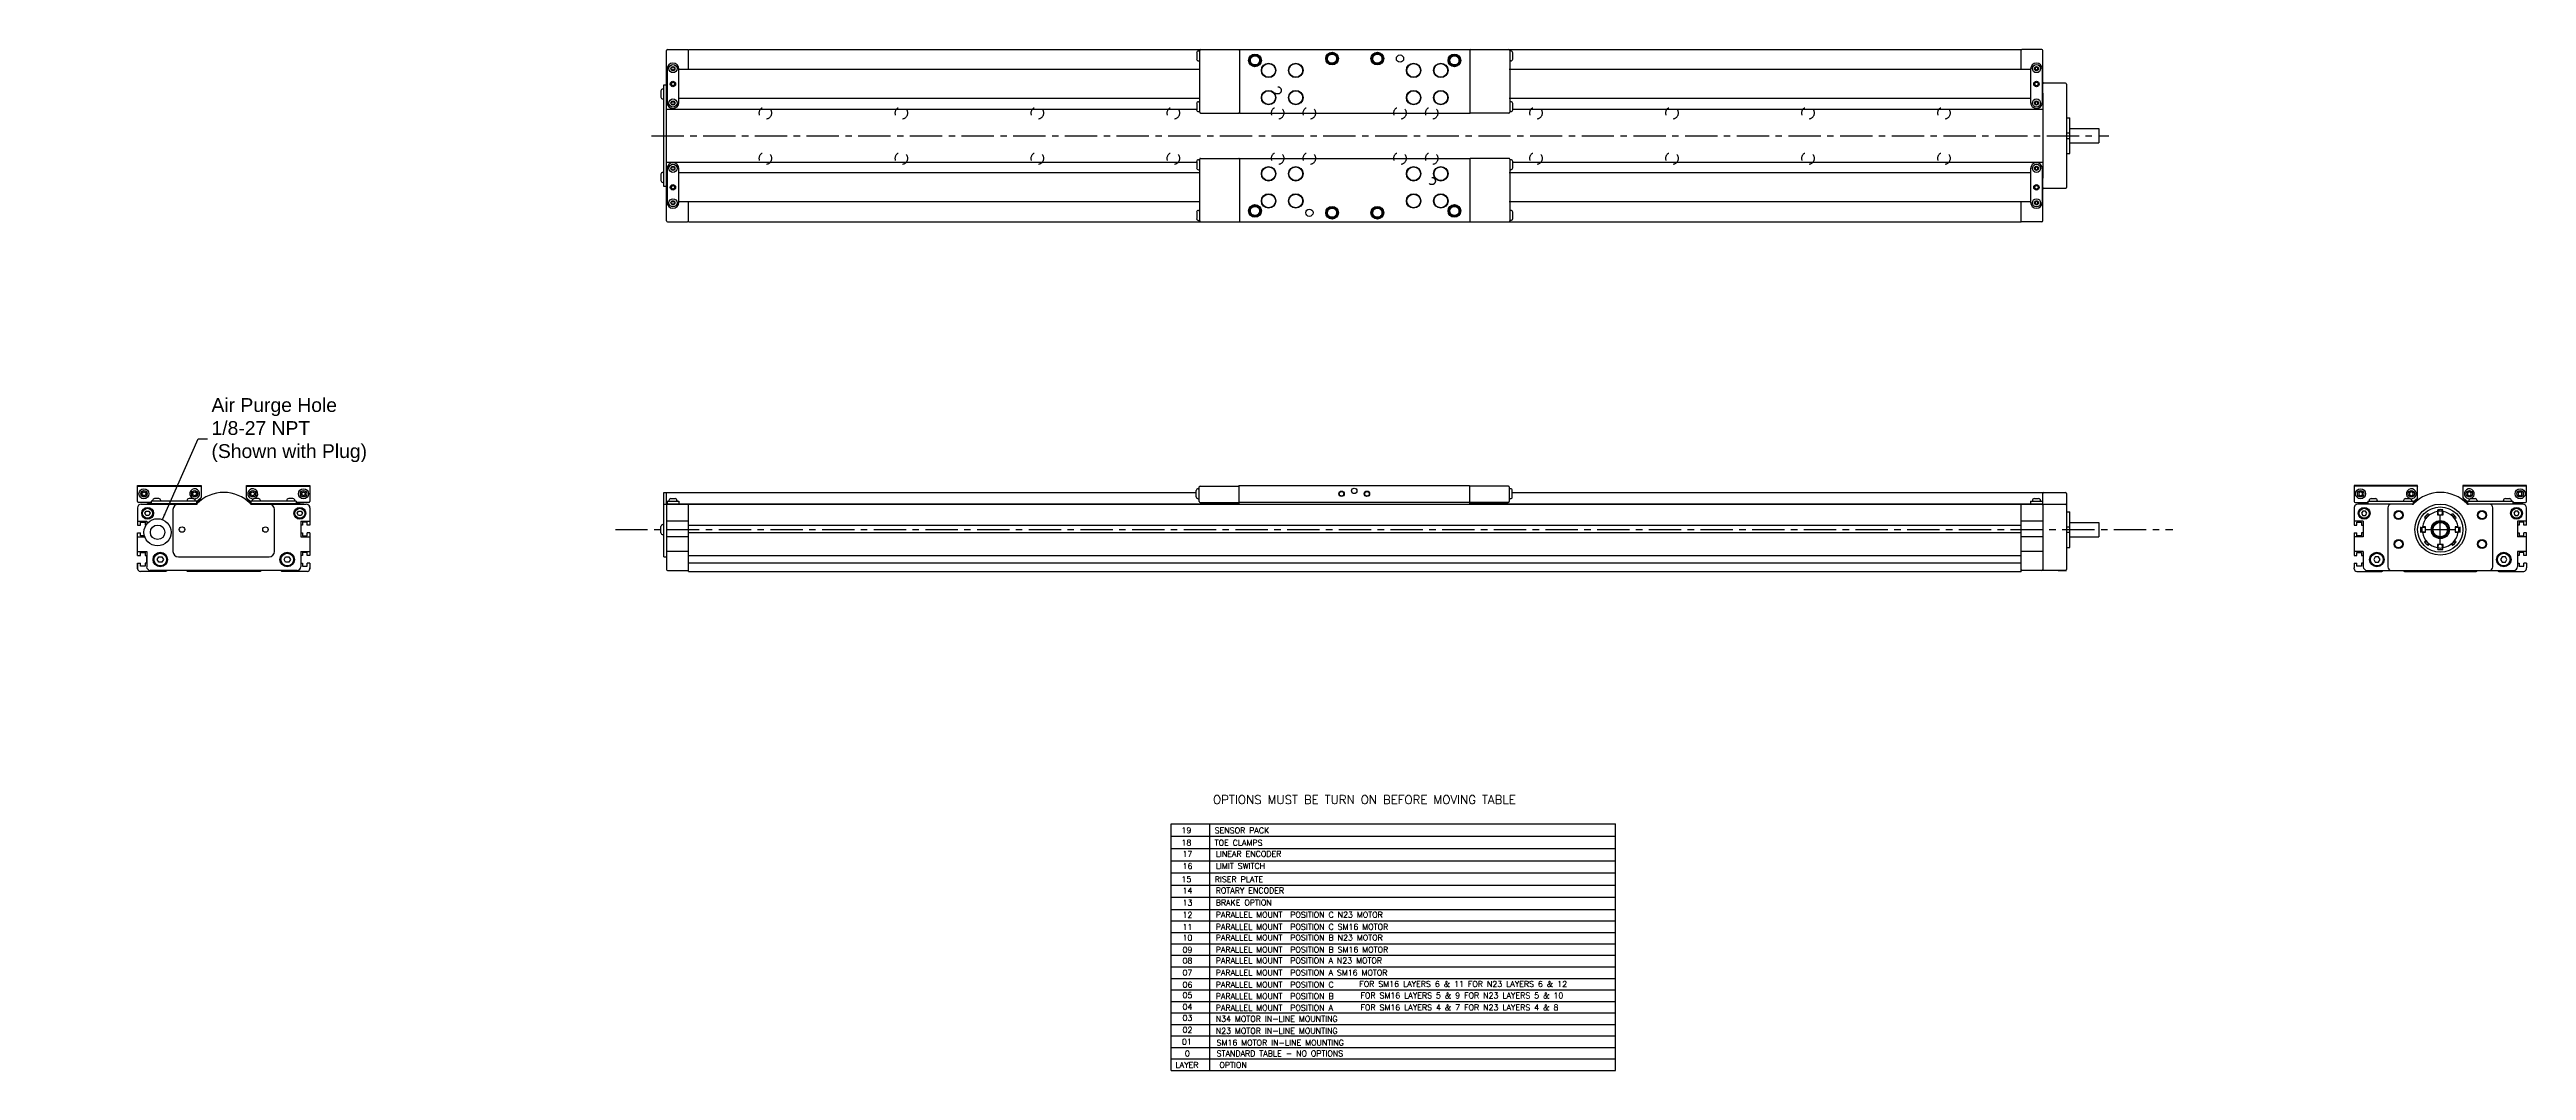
# Model space of a CAD drawing. Extents: x -6.4 to 47.3, y 2.1 to 24.3.
import ezdxf
from ezdxf.enums import TextEntityAlignment as Align

# ---------------------------------------------------------------- set-up
doc = ezdxf.new("R2010")
doc.units = 0
doc.header["$LTSCALE"] = 1.87
doc.header["$MEASUREMENT"] = 0
doc.linetypes.add('CENTER', pattern=[0.6, 0.375, -0.075, 0.075, -0.075])
doc.linetypes.add('HIDDEN', pattern=[0.2, 0.1, -0.1])
doc.layers.get('0').update_dxf_attribs({"linetype": 'CONTINUOUS'})
doc.styles.add('ROMANS', font='ROMANS')
doc.dimstyles.get("Standard").update_dxf_attribs({"dimtxt": 0.18, "dimasz": 0.18, "dimexe": 0.18, "dimexo": 0.0625, "dimgap": 0.09, "dimtad": 0, "dimtih": 1, "dimtoh": 1, "dimdec": 4, "dimzin": 0, "dimtxsty": 'STANDARD', "dimcen": 0.09, "dimazin": 3, "dimtfac": 1, "dimtdec": 4, "dimtofl": 0, "dimtmove": 0, "dimatfit": 3, "dimtolj": 1, "dimtzin": 0})

msp = doc.modelspace()

# ---------------------------------------------------------------- linework, layer by layer
for p, q in [((6.964, 20.538), (6.964, 24.238)), ((6.984, 24.258), (7.417, 24.258)), ((7.437, 23.825), (7.437, 24.258)), ((7.437, 24.258), (36.374, 24.258)), ((18.515, 24.229), (18.539, 24.229)), ((18.539, 22.9), (18.539, 24.238)), ((19.405, 24.258), (19.405, 22.88)), ((24.405, 24.258), (24.405, 22.88)), ((25.271, 24.238), (25.271, 22.9)), ((25.295, 24.229), (25.271, 24.229)), ((36.374, 23.825), (36.374, 24.258)), ((36.827, 24.258), (36.393, 24.258)), ((36.846, 23.316), (36.846, 24.238)), ((6.964, 23.705), (6.974, 23.71)), ((6.974, 23.835), (6.974, 23.107)), ((7.085, 23.874), (7.068, 23.845)), ((7.068, 23.845), (7.085, 23.815)), ((7.119, 23.874), (7.085, 23.874)), ((7.085, 23.815), (7.119, 23.815)), ((7.102, 23.963), (7.102, 23.963)), ((7.136, 23.845), (7.119, 23.874)), ((7.119, 23.815), (7.136, 23.845)), ((7.23, 23.107), (7.23, 23.835)), ((18.529, 23.825), (7.23, 23.825)), ((18.474, 24.189), (18.474, 24.051)), ((18.515, 24.012), (18.539, 24.012)), ((19.622, 24.022), (19.641, 24.022)), ((21.295, 24.061), (21.315, 24.061)), ((22.279, 24.061), (22.299, 24.061)), ((23.952, 24.022), (23.972, 24.022)), ((36.58, 23.825), (25.262, 23.825)), ((25.295, 24.012), (25.271, 24.012)), ((25.336, 24.051), (25.336, 24.189)), ((36.58, 23.835), (36.58, 23.107)), ((36.691, 23.874), (36.674, 23.845)), ((36.674, 23.845), (36.691, 23.815)), ((36.725, 23.874), (36.691, 23.874)), ((36.691, 23.815), (36.725, 23.815)), ((36.708, 23.963), (36.708, 23.963)), ((36.743, 23.845), (36.725, 23.874)), ((36.725, 23.815), (36.743, 23.845)), ((36.836, 23.107), (36.836, 23.835)), ((36.836, 23.71), (36.846, 23.705)), ((6.84, 23.363), (6.84, 23.225)), ((6.882, 23.402), (6.905, 23.402)), ((6.882, 23.185), (6.905, 23.185)), ((6.905, 21.286), (6.905, 23.49)), ((6.905, 23.49), (6.964, 23.49)), ((6.974, 23.311), (6.964, 23.316)), ((6.969, 23.313), (6.964, 23.313)), ((6.974, 23.195), (6.964, 23.195)), ((7.085, 23.126), (7.068, 23.097)), ((7.119, 23.126), (7.085, 23.126)), ((7.136, 23.097), (7.119, 23.126)), ((18.529, 23.195), (7.23, 23.195)), ((18.515, 23.126), (18.539, 23.126)), ((36.58, 23.195), (25.262, 23.195)), ((25.295, 23.126), (25.271, 23.126)), ((36.691, 23.126), (36.674, 23.097)), ((36.725, 23.126), (36.691, 23.126)), ((36.743, 23.097), (36.725, 23.126)), ((36.846, 23.316), (36.836, 23.311)), ((36.846, 23.195), (36.836, 23.195)), ((36.846, 23.313), (36.846, 21.463)), ((37.338, 23.53), (36.866, 23.53)), ((37.358, 23.51), (37.358, 21.266)), ((6.964, 22.961), (18.464, 22.961)), ((7.068, 23.097), (7.085, 23.067)), ((7.085, 23.067), (7.119, 23.067)), ((7.102, 22.979), (7.102, 22.979)), ((7.119, 23.067), (7.136, 23.097)), ((18.474, 23.087), (18.474, 22.949)), ((18.515, 22.91), (18.539, 22.91)), ((18.559, 22.88), (19.386, 22.88)), ((19.405, 22.88), (24.405, 22.88)), ((25.252, 22.88), (24.425, 22.88)), ((25.295, 22.91), (25.271, 22.91)), ((25.326, 22.961), (36.846, 22.961)), ((25.336, 22.949), (25.336, 23.087)), ((36.674, 23.097), (36.691, 23.067)), ((36.691, 23.067), (36.725, 23.067)), ((36.708, 22.979), (36.708, 22.979)), ((36.725, 23.067), (36.743, 23.097)), ((37.358, 22.777), (37.436, 22.777)), ((37.436, 21.999), (37.436, 22.777)), ((37.358, 22.447), (37.436, 22.447)), ((37.358, 22.329), (37.436, 22.329)), ((37.436, 22.546), (38.063, 22.546)), ((37.436, 22.231), (38.063, 22.231)), ((38.063, 22.546), (38.063, 22.231)), ((6.84, 21.551), (6.84, 21.414)), ((6.882, 21.591), (6.905, 21.591)), ((6.964, 21.815), (18.464, 21.815)), ((6.974, 21.581), (6.964, 21.581)), ((6.974, 21.67), (6.974, 20.941)), ((7.085, 21.709), (7.068, 21.679)), ((7.068, 21.679), (7.085, 21.65)), ((7.119, 21.709), (7.085, 21.709)), ((7.085, 21.65), (7.119, 21.65)), ((7.102, 21.798), (7.102, 21.798)), ((7.136, 21.679), (7.119, 21.709)), ((7.119, 21.65), (7.136, 21.679)), ((7.23, 20.941), (7.23, 21.67)), ((18.529, 21.581), (7.23, 21.581)), ((18.474, 21.827), (18.474, 21.689)), ((18.515, 21.866), (18.539, 21.866)), ((18.515, 21.65), (18.539, 21.65)), ((18.539, 20.538), (18.539, 21.876)), ((18.559, 21.896), (19.386, 21.896)), ((19.405, 21.896), (19.405, 20.518)), ((19.405, 21.896), (24.405, 21.896)), ((24.405, 21.896), (24.405, 20.518)), ((25.252, 21.896), (24.425, 21.896)), ((36.58, 21.581), (25.262, 21.581)), ((25.271, 21.876), (25.271, 20.538)), ((25.295, 21.866), (25.271, 21.866)), ((25.295, 21.65), (25.271, 21.65)), ((25.326, 21.815), (36.846, 21.815)), ((25.336, 21.689), (25.336, 21.827)), ((36.58, 21.67), (36.58, 20.941)), ((36.691, 21.709), (36.674, 21.679)), ((36.674, 21.679), (36.691, 21.65)), ((36.725, 21.709), (36.691, 21.709)), ((36.691, 21.65), (36.725, 21.65)), ((36.708, 21.798), (36.708, 21.798)), ((36.743, 21.679), (36.725, 21.709)), ((36.725, 21.65), (36.743, 21.679)), ((36.836, 20.941), (36.836, 21.67)), ((36.846, 21.581), (36.836, 21.581)), ((37.358, 21.999), (37.436, 21.999)), ((6.882, 21.374), (6.905, 21.374)), ((6.964, 21.286), (6.905, 21.286)), ((6.964, 21.461), (6.974, 21.466)), ((6.969, 21.463), (6.964, 21.463)), ((6.974, 21.066), (6.964, 21.071)), ((36.836, 21.466), (36.846, 21.461)), ((36.846, 21.071), (36.836, 21.066)), ((36.846, 20.538), (36.846, 21.461)), ((36.866, 21.246), (37.338, 21.246)), ((6.984, 20.518), (7.417, 20.518)), ((7.085, 20.961), (7.068, 20.931)), ((7.068, 20.931), (7.085, 20.902)), ((7.119, 20.961), (7.085, 20.961)), ((7.085, 20.902), (7.119, 20.902)), ((7.102, 20.813), (7.102, 20.813)), ((7.136, 20.931), (7.119, 20.961)), ((7.119, 20.902), (7.136, 20.931)), ((18.529, 20.951), (7.23, 20.951)), ((7.437, 20.518), (7.437, 20.951)), ((7.437, 20.518), (36.374, 20.518)), ((18.474, 20.725), (18.474, 20.587)), ((18.515, 20.764), (18.539, 20.764)), ((18.515, 20.548), (18.539, 20.548)), ((19.622, 20.754), (19.641, 20.754)), ((21.295, 20.715), (21.315, 20.715)), ((22.279, 20.715), (22.299, 20.715)), ((23.952, 20.754), (23.972, 20.754)), ((36.58, 20.951), (25.262, 20.951)), ((25.295, 20.764), (25.271, 20.764)), ((25.295, 20.548), (25.271, 20.548)), ((25.336, 20.587), (25.336, 20.725)), ((36.374, 20.518), (36.374, 20.951)), ((36.827, 20.518), (36.393, 20.518)), ((36.691, 20.961), (36.674, 20.931)), ((36.674, 20.931), (36.691, 20.902)), ((36.725, 20.961), (36.691, 20.961)), ((36.691, 20.902), (36.725, 20.902)), ((36.708, 20.813), (36.708, 20.813)), ((36.743, 20.931), (36.725, 20.961)), ((36.725, 20.902), (36.743, 20.931)), ((-4.521, 14.791), (-3.143, 14.791)), ((-4.521, 14.446), (-4.521, 14.791)), ((-4.502, 14.781), (-3.163, 14.781)), ((-4.423, 14.636), (-4.384, 14.659)), ((-4.423, 14.591), (-4.423, 14.636)), ((-4.384, 14.568), (-4.423, 14.591)), ((-4.384, 14.659), (-4.344, 14.636)), ((-4.344, 14.591), (-4.384, 14.568)), ((-4.344, 14.636), (-4.344, 14.591)), ((-3.321, 14.636), (-3.281, 14.659)), ((-3.321, 14.591), (-3.321, 14.636)), ((-3.281, 14.568), (-3.321, 14.591)), ((-3.281, 14.659), (-3.242, 14.636)), ((-3.242, 14.591), (-3.281, 14.568)), ((-3.242, 14.636), (-3.242, 14.591)), ((-3.143, 14.791), (-3.143, 14.534)), ((-2.159, 14.791), (-0.781, 14.791)), ((-2.159, 14.534), (-2.159, 14.791)), ((-2.139, 14.781), (-0.801, 14.781)), ((-2.061, 14.636), (-2.021, 14.659)), ((-2.061, 14.591), (-2.061, 14.636)), ((-2.021, 14.568), (-2.061, 14.591)), ((-2.021, 14.659), (-1.982, 14.636)), ((-1.982, 14.591), (-2.021, 14.568)), ((-1.982, 14.636), (-1.982, 14.591)), ((-0.958, 14.636), (-0.919, 14.659)), ((-0.958, 14.591), (-0.958, 14.636)), ((-0.919, 14.568), (-0.958, 14.591)), ((-0.919, 14.659), (-0.88, 14.636)), ((-0.88, 14.591), (-0.919, 14.568)), ((-0.88, 14.636), (-0.88, 14.591)), ((-0.781, 14.791), (-0.781, 14.446)), ((6.905, 13.245), (6.905, 14.643)), ((6.905, 14.643), (18.464, 14.643)), ((6.964, 14.375), (6.964, 14.643)), ((18.464, 14.544), (18.464, 14.682)), ((18.506, 14.722), (18.529, 14.722)), ((18.529, 14.446), (18.529, 14.761)), ((18.549, 14.781), (19.376, 14.781)), ((19.395, 14.387), (19.395, 14.791)), ((19.395, 14.791), (24.395, 14.791)), ((24.395, 14.791), (24.395, 14.387)), ((25.242, 14.781), (24.415, 14.781)), ((25.262, 14.761), (25.262, 14.446)), ((25.285, 14.722), (25.262, 14.722)), ((25.326, 14.544), (25.326, 14.682)), ((25.326, 14.643), (36.846, 14.643)), ((36.846, 14.387), (36.846, 14.643)), ((36.866, 14.643), (37.338, 14.643)), ((37.358, 14.623), (37.358, 12.97)), ((43.607, 14.791), (43.607, 14.446)), ((44.985, 14.791), (43.607, 14.791)), ((44.966, 14.781), (43.627, 14.781)), ((43.745, 14.659), (43.706, 14.636)), ((43.706, 14.636), (43.706, 14.591)), ((43.706, 14.591), (43.745, 14.568)), ((43.784, 14.636), (43.745, 14.659)), ((43.745, 14.568), (43.784, 14.591)), ((43.784, 14.591), (43.784, 14.636)), ((44.847, 14.659), (44.808, 14.636)), ((44.808, 14.636), (44.808, 14.591)), ((44.808, 14.591), (44.847, 14.568)), ((44.887, 14.636), (44.847, 14.659)), ((44.847, 14.568), (44.887, 14.591)), ((44.887, 14.591), (44.887, 14.636)), ((44.985, 14.534), (44.985, 14.791)), ((45.969, 14.791), (45.969, 14.534)), ((47.347, 14.791), (45.969, 14.791)), ((47.328, 14.781), (45.989, 14.781)), ((46.107, 14.659), (46.068, 14.636)), ((46.068, 14.636), (46.068, 14.591)), ((46.068, 14.591), (46.107, 14.568)), ((46.147, 14.636), (46.107, 14.659)), ((46.107, 14.568), (46.147, 14.591)), ((46.147, 14.591), (46.147, 14.636)), ((47.21, 14.659), (47.17, 14.636)), ((47.17, 14.636), (47.17, 14.591)), ((47.17, 14.591), (47.21, 14.568)), ((47.249, 14.636), (47.21, 14.659)), ((47.21, 14.568), (47.249, 14.591)), ((47.249, 14.591), (47.249, 14.636)), ((47.347, 14.446), (47.347, 14.791)), ((-4.521, 14.308), (-4.521, 13.933)), ((-4.521, 14.021), (-4.324, 14.021)), ((-4.226, 14.426), (-4.502, 14.426)), ((-4.443, 14.387), (-3.258, 14.387)), ((-4.362, 14.19), (-4.333, 14.239)), ((-4.333, 14.141), (-4.362, 14.19)), ((-4.333, 14.239), (-4.276, 14.239)), ((-4.276, 14.141), (-4.333, 14.141)), ((-4.324, 14.426), (-4.324, 14.417)), ((-4.31, 14.417), (-4.324, 14.417)), ((-4.324, 14.021), (-4.324, 13.954)), ((-4.31, 14.426), (-4.31, 14.412)), ((-4.226, 14.412), (-4.31, 14.412)), ((-4.276, 14.239), (-4.248, 14.19)), ((-4.248, 14.19), (-4.276, 14.141)), ((-3.242, 14.451), (-4.226, 14.451)), ((-4.226, 14.451), (-4.226, 14.392)), ((-3.243, 14.392), (-4.226, 14.392)), ((-4.197, 14.467), (-4.197, 14.451)), ((-4.157, 14.392), (-4.157, 14.387)), ((-4.063, 14.51), (-4.153, 14.51)), ((-4.059, 14.392), (-4.059, 14.387)), ((-4.019, 14.467), (-4.019, 14.451)), ((-3.968, 14.387), (-3.968, 14.392)), ((-3.579, 14.387), (-3.579, 14.392)), ((-3.458, 14.387), (-3.458, 14.392)), ((-3.448, 14.467), (-3.448, 14.451)), ((-3.409, 14.392), (-3.409, 14.387)), ((-3.315, 14.51), (-3.405, 14.51)), ((-3.311, 14.392), (-3.311, 14.387)), ((-3.271, 14.467), (-3.271, 14.451)), ((-3.15, 14.519), (-3.242, 14.442)), ((-3.242, 14.451), (-3.242, 14.393)), ((-3.237, 14.412), (-3.242, 14.412)), ((-3.24, 14.444), (-3.24, 14.412)), ((-3.238, 14.436), (-3.157, 14.503)), ((-3.237, 14.412), (-3.237, 14.436)), ((-2.061, 14.442), (-2.152, 14.519)), ((-2.145, 14.503), (-2.066, 14.437)), ((-2.066, 14.446), (-2.066, 14.412)), ((-2.066, 14.412), (-2.061, 14.412)), ((-1.076, 14.451), (-2.061, 14.451)), ((-2.061, 14.451), (-2.061, 14.393)), ((-1.076, 14.392), (-2.059, 14.392)), ((-2.045, 14.387), (-0.86, 14.387)), ((-2.031, 14.467), (-2.031, 14.451)), ((-1.992, 14.392), (-1.992, 14.387)), ((-1.897, 14.51), (-1.988, 14.51)), ((-1.893, 14.392), (-1.893, 14.387)), ((-1.854, 14.467), (-1.854, 14.451)), ((-1.844, 14.387), (-1.844, 14.392)), ((-1.724, 14.387), (-1.724, 14.392)), ((-1.335, 14.387), (-1.335, 14.392)), ((-1.283, 14.467), (-1.283, 14.451)), ((-1.244, 14.392), (-1.244, 14.387)), ((-1.149, 14.51), (-1.24, 14.51)), ((-1.145, 14.392), (-1.145, 14.387)), ((-1.106, 14.467), (-1.106, 14.451)), ((-1.076, 14.451), (-1.076, 14.392)), ((-0.801, 14.426), (-1.076, 14.426)), ((-0.993, 14.412), (-1.076, 14.412)), ((-1.055, 14.19), (-1.026, 14.239)), ((-1.026, 14.141), (-1.055, 14.19)), ((-1.026, 14.239), (-0.969, 14.239)), ((-0.969, 14.141), (-1.026, 14.141)), ((-0.996, 14.426), (-0.996, 14.412)), ((-0.993, 14.412), (-0.993, 14.418)), ((-0.978, 14.419), (-0.978, 14.417)), ((-0.978, 14.021), (-0.978, 13.678)), ((-0.978, 14.021), (-0.781, 14.021)), ((-0.969, 14.239), (-0.941, 14.19)), ((-0.941, 14.19), (-0.969, 14.141)), ((-0.885, 14.423), (-0.894, 14.422)), ((-0.781, 14.308), (-0.781, 13.933)), ((6.905, 14.387), (37.338, 14.387)), ((6.964, 14.392), (18.897, 14.392)), ((6.964, 14.367), (6.964, 12.97)), ((7.437, 14.021), (6.964, 14.021)), ((6.974, 14.451), (6.974, 14.392)), ((6.974, 14.451), (7.23, 14.451)), ((7.013, 14.467), (7.013, 14.451)), ((7.053, 14.392), (7.053, 14.387)), ((7.057, 14.51), (7.147, 14.51)), ((7.151, 14.392), (7.151, 14.387)), ((7.191, 14.467), (7.191, 14.451)), ((7.2, 14.387), (7.2, 14.392)), ((7.23, 14.451), (7.23, 14.392)), ((7.437, 12.928), (7.437, 14.387)), ((18.506, 14.505), (18.529, 14.505)), ((18.549, 14.426), (19.376, 14.426)), ((18.573, 14.426), (18.573, 14.412)), ((18.573, 14.412), (19.383, 14.412)), ((19.007, 14.412), (19.004, 14.411)), ((19.022, 14.412), (19.006, 14.406)), ((24.395, 14.426), (19.395, 14.426)), ((24.408, 14.412), (25.218, 14.412)), ((25.242, 14.426), (24.415, 14.426)), ((24.778, 14.406), (24.762, 14.412)), ((24.78, 14.411), (24.777, 14.412)), ((24.887, 14.392), (36.846, 14.392)), ((25.218, 14.426), (25.218, 14.412)), ((25.285, 14.505), (25.262, 14.505)), ((36.374, 12.928), (36.374, 14.387)), ((36.846, 14.021), (36.374, 14.021)), ((36.58, 14.451), (36.836, 14.451)), ((36.58, 14.451), (36.58, 14.392)), ((36.61, 14.387), (36.61, 14.392)), ((36.62, 14.467), (36.62, 14.451)), ((36.659, 14.392), (36.659, 14.387)), ((36.663, 14.51), (36.754, 14.51)), ((36.758, 14.392), (36.758, 14.387)), ((36.797, 14.467), (36.797, 14.451)), ((36.836, 14.451), (36.836, 14.392)), ((36.846, 14.367), (36.846, 12.97)), ((37.358, 14.225), (37.436, 14.225)), ((37.436, 13.447), (37.436, 14.225)), ((37.436, 13.993), (38.063, 13.993)), ((38.063, 13.993), (38.063, 13.678)), ((43.607, 14.308), (43.607, 13.933)), ((43.804, 14.021), (43.607, 14.021)), ((43.627, 14.426), (43.903, 14.426)), ((44.871, 14.387), (43.686, 14.387)), ((43.711, 14.423), (43.72, 14.422)), ((43.795, 14.239), (43.767, 14.19)), ((43.767, 14.19), (43.795, 14.141)), ((43.852, 14.239), (43.795, 14.239)), ((43.795, 14.141), (43.852, 14.141)), ((43.804, 14.419), (43.804, 14.417)), ((43.804, 14.021), (43.804, 13.678)), ((43.819, 14.412), (43.819, 14.418)), ((43.819, 14.412), (43.903, 14.412)), ((43.822, 14.426), (43.822, 14.412)), ((43.881, 14.19), (43.852, 14.239)), ((43.852, 14.141), (43.881, 14.19)), ((43.903, 14.451), (43.903, 14.392)), ((43.903, 14.451), (44.887, 14.451)), ((43.903, 14.392), (44.885, 14.392)), ((43.932, 14.467), (43.932, 14.451)), ((43.971, 14.392), (43.971, 14.387)), ((43.975, 14.51), (44.066, 14.51)), ((44.07, 14.392), (44.07, 14.387)), ((44.109, 14.467), (44.109, 14.451)), ((44.161, 14.387), (44.161, 14.392)), ((44.336, 14.308), (44.336, 13.029)), ((44.55, 14.387), (44.55, 14.392)), ((44.67, 14.387), (44.67, 14.392)), ((44.68, 14.467), (44.68, 14.451)), ((44.719, 14.392), (44.719, 14.387)), ((44.723, 14.51), (44.814, 14.51)), ((44.818, 14.392), (44.818, 14.387)), ((44.857, 14.467), (44.857, 14.451)), ((44.887, 14.442), (44.978, 14.519)), ((44.887, 14.451), (44.887, 14.393)), ((44.892, 14.412), (44.887, 14.412)), ((44.971, 14.503), (44.892, 14.437)), ((44.892, 14.446), (44.892, 14.412)), ((45.134, 14.099), (45.165, 14.075)), ((45.214, 14.179), (45.238, 14.148)), ((45.417, 14.023), (45.417, 14.003)), ((45.417, 14.003), (45.537, 14.003)), ((45.418, 14.225), (45.418, 14.159)), ((45.418, 14.159), (45.536, 14.159)), ((45.435, 14.159), (45.421, 14.265)), ((45.52, 14.159), (45.534, 14.265)), ((45.536, 14.159), (45.536, 14.225)), ((45.537, 14.023), (45.537, 14.003)), ((45.717, 14.148), (45.741, 14.179)), ((45.79, 14.075), (45.821, 14.099)), ((45.976, 14.519), (46.068, 14.442)), ((46.064, 14.436), (45.984, 14.503)), ((46.063, 14.412), (46.063, 14.436)), ((46.063, 14.412), (46.068, 14.412)), ((46.066, 14.444), (46.066, 14.412)), ((46.068, 14.451), (46.068, 14.393)), ((46.068, 14.451), (47.052, 14.451)), ((46.07, 14.392), (47.052, 14.392)), ((47.269, 14.387), (46.084, 14.387)), ((46.097, 14.467), (46.097, 14.451)), ((46.137, 14.392), (46.137, 14.387)), ((46.141, 14.51), (46.231, 14.51)), ((46.235, 14.392), (46.235, 14.387)), ((46.275, 14.467), (46.275, 14.451)), ((46.284, 14.387), (46.284, 14.392)), ((46.405, 14.387), (46.405, 14.392)), ((46.619, 13.029), (46.619, 14.308)), ((46.794, 14.387), (46.794, 14.392)), ((46.845, 14.467), (46.845, 14.451)), ((46.885, 14.392), (46.885, 14.387)), ((46.889, 14.51), (46.979, 14.51)), ((46.983, 14.392), (46.983, 14.387)), ((47.023, 14.467), (47.023, 14.451)), ((47.052, 14.451), (47.052, 14.392)), ((47.052, 14.426), (47.328, 14.426)), ((47.052, 14.412), (47.136, 14.412)), ((47.102, 14.239), (47.074, 14.19)), ((47.074, 14.19), (47.102, 14.141)), ((47.159, 14.239), (47.102, 14.239)), ((47.102, 14.141), (47.159, 14.141)), ((47.136, 14.426), (47.136, 14.412)), ((47.136, 14.417), (47.151, 14.417)), ((47.15, 14.021), (47.15, 13.678)), ((47.347, 14.021), (47.15, 14.021)), ((47.151, 14.426), (47.151, 14.417)), ((47.188, 14.19), (47.159, 14.239)), ((47.159, 14.141), (47.188, 14.19)), ((47.347, 13.933), (47.347, 14.308)), ((-4.521, 13.27), (-4.521, 13.768)), ((-4.521, 13.678), (-4.367, 13.678)), ((-0.978, 13.678), (-0.781, 13.678)), ((-0.781, 13.768), (-0.781, 13.27)), ((6.84, 13.767), (6.84, 13.905)), ((6.882, 13.944), (6.905, 13.944)), ((6.882, 13.728), (6.905, 13.728)), ((7.437, 13.678), (6.964, 13.678)), ((7.437, 13.932), (36.374, 13.932)), ((36.374, 13.767), (7.437, 13.767)), ((36.846, 13.678), (36.374, 13.678)), ((37.358, 13.895), (37.436, 13.895)), ((37.358, 13.777), (37.436, 13.777)), ((37.358, 13.447), (37.436, 13.447)), ((37.436, 13.678), (38.063, 13.678)), ((43.607, 13.768), (43.607, 13.27)), ((43.804, 13.678), (43.607, 13.678)), ((45.048, 13.892), (45.154, 13.878)), ((45.048, 13.779), (45.154, 13.793)), ((45.154, 13.895), (45.088, 13.895)), ((45.088, 13.777), (45.154, 13.777)), ((45.134, 13.572), (45.165, 13.596)), ((45.154, 13.777), (45.154, 13.895)), ((45.214, 13.492), (45.238, 13.524)), ((45.536, 13.513), (45.418, 13.513)), ((45.418, 13.513), (45.418, 13.447)), ((45.421, 13.406), (45.435, 13.513)), ((45.534, 13.406), (45.52, 13.513)), ((45.536, 13.447), (45.536, 13.513)), ((45.717, 13.524), (45.741, 13.492)), ((45.79, 13.596), (45.821, 13.572)), ((45.867, 13.895), (45.8, 13.895)), ((45.8, 13.895), (45.8, 13.777)), ((45.8, 13.878), (45.907, 13.892)), ((45.8, 13.793), (45.907, 13.779)), ((45.8, 13.777), (45.867, 13.777)), ((47.347, 13.678), (47.15, 13.678)), ((47.347, 13.27), (47.347, 13.768)), ((-4.521, 13.359), (-4.324, 13.359)), ((-4.521, 12.987), (-4.521, 13.105)), ((-4.521, 13.105), (-4.521, 12.987)), ((-4.521, 12.987), (-4.521, 13.002)), ((-4.521, 12.987), (-4.521, 13.002)), ((-3.919, 12.928), (-4.462, 12.928)), ((-4.324, 13.359), (-4.324, 13.029)), ((-1.057, 12.95), (-4.246, 12.95)), ((-4.097, 13.186), (-4.063, 13.245)), ((-4.063, 13.127), (-4.097, 13.186)), ((-4.063, 13.245), (-3.995, 13.245)), ((-3.995, 13.127), (-4.063, 13.127)), ((-3.995, 13.245), (-3.961, 13.186)), ((-3.961, 13.186), (-3.995, 13.127)), ((-3.905, 12.934), (-3.889, 12.95)), ((-3.46, 12.95), (-3.444, 12.934)), ((-1.872, 12.928), (-3.43, 12.928)), ((-1.858, 12.934), (-1.842, 12.95)), ((-1.413, 12.95), (-1.397, 12.934)), ((-0.84, 12.928), (-1.383, 12.928)), ((-1.341, 13.186), (-1.307, 13.245)), ((-1.307, 13.127), (-1.341, 13.186)), ((-1.307, 13.245), (-1.239, 13.245)), ((-1.239, 13.127), (-1.307, 13.127)), ((-1.239, 13.245), (-1.205, 13.186)), ((-1.205, 13.186), (-1.239, 13.127)), ((-0.978, 13.359), (-0.781, 13.359)), ((-0.978, 13.359), (-0.978, 13.029)), ((-0.781, 13.105), (-0.781, 12.987)), ((-0.781, 12.987), (-0.781, 13.002)), ((6.905, 13.245), (6.964, 13.245)), ((7.437, 13.359), (6.964, 13.359)), ((6.984, 12.95), (7.417, 12.95)), ((7.437, 13.271), (36.374, 13.271)), ((36.374, 13.105), (7.437, 13.105)), ((7.437, 12.928), (36.374, 12.928)), ((36.846, 13.359), (36.374, 13.359)), ((37.338, 12.95), (36.393, 12.95)), ((37.181, 12.95), (37.358, 12.95)), ((43.804, 13.359), (43.607, 13.359)), ((43.607, 13.105), (43.607, 13.002)), ((43.607, 12.987), (43.607, 13.002)), ((43.666, 12.928), (44.209, 12.928)), ((43.804, 13.359), (43.804, 13.029)), ((43.883, 12.95), (47.072, 12.95)), ((44.065, 13.245), (44.031, 13.186)), ((44.031, 13.186), (44.065, 13.127)), ((44.133, 13.245), (44.065, 13.245)), ((44.065, 13.127), (44.133, 13.127)), ((44.168, 13.186), (44.133, 13.245)), ((44.133, 13.127), (44.168, 13.186)), ((44.239, 12.95), (44.223, 12.934)), ((44.684, 12.934), (44.668, 12.95)), ((44.698, 12.928), (46.257, 12.928)), ((46.286, 12.95), (46.271, 12.934)), ((46.731, 12.934), (46.716, 12.95)), ((46.745, 12.928), (47.288, 12.928)), ((46.821, 13.245), (46.787, 13.186)), ((46.787, 13.186), (46.821, 13.127)), ((46.889, 13.245), (46.821, 13.245)), ((46.821, 13.127), (46.889, 13.127)), ((46.923, 13.186), (46.889, 13.245)), ((46.889, 13.127), (46.923, 13.186)), ((47.15, 13.359), (47.15, 13.029)), ((47.347, 13.359), (47.15, 13.359)), ((47.347, 13.105), (47.347, 13.002)), ((47.347, 12.987), (47.347, 13.002)), ((17.917, 2.093), (17.917, 7.446)), ((17.917, 7.446), (27.57, 7.446)), ((17.917, 7.178), (27.57, 7.178)), ((18.758, 2.093), (18.758, 7.446)), ((27.57, 2.093), (27.57, 7.446)), ((17.917, 6.91), (27.57, 6.91)), ((17.917, 6.647), (27.57, 6.647)), ((17.917, 6.384), (27.57, 6.384)), ((17.917, 6.116), (27.57, 6.116)), ((17.917, 5.853), (27.57, 5.853)), ((17.917, 5.589), (27.57, 5.589)), ((17.917, 5.339), (27.57, 5.339)), ((17.917, 5.089), (27.57, 5.089)), ((17.917, 4.843), (27.57, 4.843)), ((17.917, 4.593), (27.57, 4.593)), ((17.917, 4.343), (27.57, 4.343)), ((17.917, 4.093), (27.57, 4.093)), ((17.917, 3.843), (27.57, 3.843)), ((17.917, 3.593), (27.57, 3.593)), ((17.917, 3.343), (27.57, 3.343)), ((17.917, 3.093), (27.57, 3.093)), ((17.917, 2.843), (27.57, 2.843)), ((17.917, 2.593), (27.57, 2.593)), ((17.917, 2.343), (27.57, 2.343)), ((17.917, 2.093), (27.57, 2.093))]:
    msp.add_line(p, q)
at = {"color": 2, "linetype": 'CENTER'}
for p, q in [((6.638, 22.388), (38.279, 22.388)), ((45.477, 13.53), (45.477, 14.142)), ((5.852, 13.836), (39.666, 13.836)), ((45.171, 13.836), (45.783, 13.836))]:
    msp.add_line(p, q, dxfattribs=at)
at = {"color": 7, "linetype": 'CONTINUOUS'}
for p, q in [((-4.462, 13.933), (-4.462, 13.998)), ((-4.462, 13.998), (-4.36, 13.998)), ((-4.36, 13.998), (-4.36, 13.933)), ((-3.754, 14.269), (-3.754, 13.363)), ((-1.549, 13.363), (-1.549, 14.269)), ((-0.84, 13.998), (-0.943, 13.998)), ((-0.943, 13.998), (-0.943, 13.933)), ((-0.84, 13.933), (-0.84, 13.998)), ((43.666, 13.998), (43.769, 13.998)), ((43.666, 13.933), (43.666, 13.998)), ((43.769, 13.998), (43.769, 13.933)), ((47.186, 13.998), (47.186, 13.933)), ((47.288, 13.998), (47.186, 13.998)), ((47.288, 13.933), (47.288, 13.998)), ((-4.521, 13.933), (-4.462, 13.933)), ((-4.521, 13.768), (-4.462, 13.768)), ((-4.462, 13.703), (-4.462, 13.768)), ((-4.374, 13.703), (-4.462, 13.703)), ((-4.36, 13.933), (-4.339, 13.933)), ((-0.943, 13.933), (-0.974, 13.933)), ((-0.974, 13.933), (-0.974, 13.768)), ((-0.974, 13.768), (-0.943, 13.768)), ((-0.943, 13.768), (-0.943, 13.703)), ((-0.943, 13.703), (-0.84, 13.703)), ((-0.781, 13.933), (-0.84, 13.933)), ((-0.84, 13.703), (-0.84, 13.768)), ((-0.781, 13.768), (-0.84, 13.768)), ((43.607, 13.933), (43.666, 13.933)), ((43.607, 13.768), (43.666, 13.768)), ((43.666, 13.703), (43.666, 13.768)), ((43.769, 13.703), (43.666, 13.703)), ((43.769, 13.933), (43.8, 13.933)), ((43.769, 13.768), (43.769, 13.703)), ((43.8, 13.768), (43.769, 13.768)), ((43.8, 13.933), (43.8, 13.768)), ((47.186, 13.933), (47.154, 13.933)), ((47.154, 13.933), (47.154, 13.768)), ((47.154, 13.768), (47.186, 13.768)), ((47.186, 13.768), (47.186, 13.703)), ((47.186, 13.703), (47.288, 13.703)), ((47.347, 13.933), (47.288, 13.933)), ((47.347, 13.768), (47.288, 13.768)), ((47.288, 13.703), (47.288, 13.768)), ((-4.521, 13.27), (-4.462, 13.27)), ((-4.521, 13.105), (-4.462, 13.105)), ((-4.462, 13.27), (-4.462, 13.335)), ((-4.462, 13.335), (-4.36, 13.335)), ((-4.462, 13.04), (-4.462, 13.105)), ((-4.36, 13.04), (-4.462, 13.04)), ((-4.36, 13.335), (-4.36, 13.27)), ((-4.36, 13.27), (-4.328, 13.27)), ((-4.328, 13.105), (-4.36, 13.105)), ((-4.36, 13.105), (-4.36, 13.04)), ((-4.328, 13.27), (-4.328, 13.105)), ((-3.635, 13.245), (-1.667, 13.245)), ((-0.974, 13.27), (-0.974, 13.105)), ((-0.943, 13.27), (-0.974, 13.27)), ((-0.974, 13.105), (-0.943, 13.105)), ((-0.84, 13.335), (-0.943, 13.335)), ((-0.943, 13.335), (-0.943, 13.27)), ((-0.943, 13.105), (-0.943, 13.04)), ((-0.943, 13.04), (-0.84, 13.04)), ((-0.84, 13.27), (-0.84, 13.335)), ((-0.781, 13.27), (-0.84, 13.27)), ((-0.84, 13.04), (-0.84, 13.105)), ((-0.781, 13.105), (-0.84, 13.105)), ((43.607, 13.27), (43.666, 13.27)), ((43.607, 13.105), (43.666, 13.105)), ((43.666, 13.335), (43.769, 13.335)), ((43.666, 13.27), (43.666, 13.335)), ((43.666, 13.04), (43.666, 13.105)), ((43.769, 13.04), (43.666, 13.04)), ((43.769, 13.335), (43.769, 13.27)), ((43.769, 13.27), (43.8, 13.27)), ((43.8, 13.105), (43.769, 13.105)), ((43.769, 13.105), (43.769, 13.04)), ((43.8, 13.27), (43.8, 13.105)), ((47.154, 13.27), (47.154, 13.105)), ((47.186, 13.27), (47.154, 13.27)), ((47.154, 13.105), (47.186, 13.105)), ((47.186, 13.335), (47.186, 13.27)), ((47.288, 13.335), (47.186, 13.335)), ((47.186, 13.105), (47.186, 13.04)), ((47.186, 13.04), (47.288, 13.04)), ((47.288, 13.27), (47.288, 13.335)), ((47.347, 13.27), (47.288, 13.27)), ((47.347, 13.105), (47.288, 13.105)), ((47.288, 13.04), (47.288, 13.105))]:
    msp.add_line(p, q, dxfattribs=at)
for points in [[(19.622, 24.022), (19.623, 24.039), (19.627, 24.055), (19.633, 24.071), (19.641, 24.086), (19.651, 24.1), (19.663, 24.112), (19.677, 24.122), (19.692, 24.13), (19.708, 24.136), (19.724, 24.139), (19.741, 24.14), (19.758, 24.139), (19.775, 24.135), (19.791, 24.129), (19.805, 24.12), (19.819, 24.11), (19.831, 24.098), (19.84, 24.084), (19.848, 24.069), (19.854, 24.053), (19.857, 24.036), (19.858, 24.019)], [(19.858, 24.019), (19.856, 24.002), (19.852, 23.986), (19.846, 23.97), (19.837, 23.955), (19.827, 23.942), (19.814, 23.93), (19.801, 23.921), (19.785, 23.913), (19.769, 23.908), (19.753, 23.905), (19.736, 23.904), (19.719, 23.906), (19.702, 23.91), (19.687, 23.917), (19.672, 23.925), (19.659, 23.936), (19.647, 23.948), (19.638, 23.963), (19.63, 23.978), (19.625, 23.994), (19.622, 24.011), (19.622, 24.022)], [(19.632, 24.022), (19.633, 24.038), (19.636, 24.053), (19.642, 24.068), (19.65, 24.082), (19.66, 24.095), (19.671, 24.106), (19.684, 24.115), (19.698, 24.122), (19.714, 24.127), (19.729, 24.13), (19.745, 24.13), (19.761, 24.128), (19.776, 24.124), (19.791, 24.117), (19.804, 24.109), (19.816, 24.099), (19.827, 24.086), (19.835, 24.073), (19.842, 24.058), (19.846, 24.043), (19.848, 24.027), (19.848, 24.011)], [(19.848, 24.011), (19.845, 23.996), (19.84, 23.981), (19.833, 23.966), (19.824, 23.953), (19.813, 23.942), (19.8, 23.932), (19.786, 23.924), (19.771, 23.918), (19.756, 23.915), (19.74, 23.914), (19.724, 23.915), (19.708, 23.918), (19.694, 23.924), (19.68, 23.932), (19.667, 23.942), (19.656, 23.953), (19.647, 23.966), (19.64, 23.981), (19.635, 23.996), (19.632, 24.011), (19.632, 24.022)], [(19.641, 24.022), (19.643, 24.037), (19.646, 24.051), (19.651, 24.065), (19.659, 24.078), (19.668, 24.089), (19.679, 24.099), (19.691, 24.108), (19.705, 24.114), (19.719, 24.118), (19.734, 24.12), (19.749, 24.12), (19.763, 24.118), (19.777, 24.113), (19.79, 24.106), (19.803, 24.098), (19.813, 24.088), (19.822, 24.076), (19.829, 24.063), (19.835, 24.049), (19.838, 24.034), (19.838, 24.019)], [(19.838, 24.019), (19.837, 24.005), (19.833, 23.99), (19.827, 23.977), (19.819, 23.964), (19.81, 23.953), (19.799, 23.943), (19.786, 23.935), (19.773, 23.929), (19.758, 23.925), (19.744, 23.924), (19.729, 23.924), (19.714, 23.927), (19.7, 23.932), (19.687, 23.939), (19.675, 23.948), (19.665, 23.958), (19.656, 23.97), (19.649, 23.983), (19.645, 23.997), (19.642, 24.012), (19.642, 24.022)], [(21.295, 24.061), (21.296, 24.078), (21.3, 24.095), (21.306, 24.111), (21.314, 24.126), (21.324, 24.139), (21.336, 24.151), (21.35, 24.161), (21.365, 24.169), (21.381, 24.175), (21.398, 24.178), (21.415, 24.179), (21.431, 24.178), (21.448, 24.174), (21.464, 24.168), (21.479, 24.16), (21.492, 24.149), (21.504, 24.137), (21.514, 24.123), (21.522, 24.108), (21.527, 24.092), (21.53, 24.075), (21.531, 24.059)], [(21.531, 24.059), (21.53, 24.042), (21.526, 24.025), (21.519, 24.009), (21.511, 23.995), (21.5, 23.981), (21.488, 23.97), (21.474, 23.96), (21.459, 23.952), (21.443, 23.947), (21.426, 23.944), (21.409, 23.943), (21.392, 23.945), (21.376, 23.949), (21.36, 23.956), (21.345, 23.965), (21.332, 23.975), (21.321, 23.988), (21.311, 24.002), (21.304, 24.017), (21.298, 24.033), (21.296, 24.05), (21.295, 24.061)], [(21.305, 24.061), (21.306, 24.077), (21.309, 24.093), (21.315, 24.108), (21.323, 24.121), (21.333, 24.134), (21.344, 24.145), (21.357, 24.154), (21.372, 24.161), (21.387, 24.166), (21.402, 24.169), (21.418, 24.169), (21.434, 24.168), (21.45, 24.163), (21.464, 24.157), (21.478, 24.148), (21.49, 24.138), (21.5, 24.126), (21.509, 24.112), (21.515, 24.098), (21.519, 24.082), (21.521, 24.067), (21.521, 24.051)], [(21.521, 24.051), (21.518, 24.035), (21.513, 24.02), (21.506, 24.006), (21.497, 23.993), (21.486, 23.981), (21.473, 23.971), (21.459, 23.963), (21.445, 23.958), (21.429, 23.954), (21.413, 23.953), (21.397, 23.954), (21.382, 23.958), (21.367, 23.963), (21.353, 23.971), (21.34, 23.981), (21.329, 23.993), (21.32, 24.006), (21.313, 24.02), (21.308, 24.035), (21.305, 24.051), (21.305, 24.061)], [(21.315, 24.061), (21.316, 24.076), (21.319, 24.091), (21.325, 24.104), (21.332, 24.117), (21.341, 24.129), (21.352, 24.139), (21.365, 24.147), (21.378, 24.153), (21.392, 24.158), (21.407, 24.16), (21.422, 24.159), (21.436, 24.157), (21.45, 24.152), (21.464, 24.146), (21.476, 24.137), (21.487, 24.127), (21.496, 24.115), (21.503, 24.102), (21.508, 24.088), (21.511, 24.074), (21.511, 24.059)], [(21.511, 24.059), (21.51, 24.044), (21.506, 24.03), (21.501, 24.016), (21.493, 24.003), (21.483, 23.992), (21.472, 23.982), (21.459, 23.974), (21.446, 23.969), (21.432, 23.965), (21.417, 23.963), (21.402, 23.964), (21.387, 23.966), (21.373, 23.971), (21.36, 23.978), (21.348, 23.987), (21.338, 23.998), (21.329, 24.01), (21.323, 24.023), (21.318, 24.037), (21.315, 24.051), (21.315, 24.061)], [(22.279, 24.061), (22.28, 24.078), (22.284, 24.095), (22.29, 24.111), (22.298, 24.126), (22.308, 24.139), (22.321, 24.151), (22.334, 24.161), (22.349, 24.169), (22.365, 24.175), (22.382, 24.178), (22.399, 24.179), (22.416, 24.178), (22.432, 24.174), (22.448, 24.168), (22.463, 24.16), (22.476, 24.149), (22.488, 24.137), (22.498, 24.123), (22.506, 24.108), (22.511, 24.092), (22.515, 24.075), (22.515, 24.059)], [(22.515, 24.059), (22.514, 24.042), (22.51, 24.025), (22.503, 24.009), (22.495, 23.995), (22.484, 23.981), (22.472, 23.97), (22.458, 23.96), (22.443, 23.952), (22.427, 23.947), (22.41, 23.944), (22.393, 23.943), (22.376, 23.945), (22.36, 23.949), (22.344, 23.956), (22.33, 23.965), (22.316, 23.975), (22.305, 23.988), (22.295, 24.002), (22.288, 24.017), (22.283, 24.033), (22.28, 24.05), (22.279, 24.061)], [(22.289, 24.061), (22.29, 24.077), (22.294, 24.093), (22.299, 24.108), (22.307, 24.121), (22.317, 24.134), (22.329, 24.145), (22.342, 24.154), (22.356, 24.161), (22.371, 24.166), (22.387, 24.169), (22.403, 24.169), (22.418, 24.168), (22.434, 24.163), (22.448, 24.157), (22.462, 24.148), (22.474, 24.138), (22.484, 24.126), (22.493, 24.112), (22.499, 24.098), (22.504, 24.082), (22.505, 24.067), (22.505, 24.051)], [(22.505, 24.051), (22.502, 24.035), (22.497, 24.02), (22.49, 24.006), (22.481, 23.993), (22.47, 23.981), (22.457, 23.971), (22.444, 23.963), (22.429, 23.958), (22.413, 23.954), (22.397, 23.953), (22.381, 23.954), (22.366, 23.958), (22.351, 23.963), (22.337, 23.971), (22.325, 23.981), (22.314, 23.993), (22.304, 24.006), (22.297, 24.02), (22.292, 24.035), (22.29, 24.051), (22.289, 24.061)], [(22.299, 24.061), (22.3, 24.076), (22.303, 24.091), (22.309, 24.104), (22.316, 24.117), (22.326, 24.129), (22.337, 24.139), (22.349, 24.147), (22.362, 24.153), (22.376, 24.158), (22.391, 24.16), (22.406, 24.159), (22.421, 24.157), (22.435, 24.152), (22.448, 24.146), (22.46, 24.137), (22.471, 24.127), (22.48, 24.115), (22.487, 24.102), (22.492, 24.088), (22.495, 24.074), (22.496, 24.059)], [(22.496, 24.059), (22.494, 24.044), (22.491, 24.03), (22.485, 24.016), (22.477, 24.003), (22.467, 23.992), (22.456, 23.982), (22.444, 23.974), (22.43, 23.969), (22.416, 23.965), (22.401, 23.963), (22.386, 23.964), (22.372, 23.966), (22.358, 23.971), (22.345, 23.978), (22.333, 23.987), (22.322, 23.998), (22.314, 24.01), (22.307, 24.023), (22.302, 24.037), (22.299, 24.051), (22.299, 24.061)], [(23.952, 24.022), (23.954, 24.039), (23.957, 24.055), (23.963, 24.071), (23.971, 24.086), (23.982, 24.1), (23.994, 24.112), (24.007, 24.122), (24.022, 24.13), (24.038, 24.136), (24.055, 24.139), (24.072, 24.14), (24.089, 24.139), (24.105, 24.135), (24.121, 24.129), (24.136, 24.12), (24.149, 24.11), (24.161, 24.098), (24.171, 24.084), (24.179, 24.069), (24.185, 24.053), (24.188, 24.036), (24.189, 24.019)], [(24.189, 24.019), (24.187, 24.002), (24.183, 23.986), (24.177, 23.97), (24.168, 23.955), (24.158, 23.942), (24.145, 23.93), (24.131, 23.921), (24.116, 23.913), (24.1, 23.908), (24.083, 23.905), (24.066, 23.904), (24.049, 23.906), (24.033, 23.91), (24.017, 23.917), (24.003, 23.925), (23.99, 23.936), (23.978, 23.948), (23.969, 23.963), (23.961, 23.978), (23.956, 23.994), (23.953, 24.011), (23.953, 24.022)], [(23.962, 24.022), (23.963, 24.038), (23.967, 24.053), (23.973, 24.068), (23.981, 24.082), (23.99, 24.095), (24.002, 24.106), (24.015, 24.115), (24.029, 24.122), (24.044, 24.127), (24.06, 24.13), (24.076, 24.13), (24.092, 24.128), (24.107, 24.124), (24.122, 24.117), (24.135, 24.109), (24.147, 24.099), (24.158, 24.086), (24.166, 24.073), (24.173, 24.058), (24.177, 24.043), (24.179, 24.027), (24.178, 24.011)], [(24.178, 24.011), (24.176, 23.996), (24.171, 23.981), (24.163, 23.966), (24.154, 23.953), (24.143, 23.942), (24.131, 23.932), (24.117, 23.924), (24.102, 23.918), (24.086, 23.915), (24.071, 23.914), (24.055, 23.915), (24.039, 23.918), (24.024, 23.924), (24.01, 23.932), (23.998, 23.942), (23.987, 23.953), (23.978, 23.966), (23.971, 23.981), (23.966, 23.996), (23.963, 24.011), (23.963, 24.022)], [(23.972, 24.022), (23.973, 24.037), (23.977, 24.051), (23.982, 24.065), (23.99, 24.078), (23.999, 24.089), (24.01, 24.099), (24.022, 24.108), (24.035, 24.114), (24.05, 24.118), (24.064, 24.12), (24.079, 24.12), (24.094, 24.118), (24.108, 24.113), (24.121, 24.106), (24.133, 24.098), (24.144, 24.088), (24.153, 24.076), (24.16, 24.063), (24.165, 24.049), (24.168, 24.034), (24.169, 24.019)], [(24.169, 24.019), (24.167, 24.005), (24.164, 23.99), (24.158, 23.977), (24.15, 23.964), (24.141, 23.953), (24.129, 23.943), (24.117, 23.935), (24.103, 23.929), (24.089, 23.925), (24.074, 23.924), (24.059, 23.924), (24.045, 23.927), (24.031, 23.932), (24.018, 23.939), (24.006, 23.948), (23.996, 23.958), (23.987, 23.97), (23.98, 23.983), (23.975, 23.997), (23.973, 24.012), (23.972, 24.022)], [(19.622, 20.754), (19.623, 20.771), (19.627, 20.788), (19.633, 20.804), (19.641, 20.819), (19.651, 20.832), (19.663, 20.844), (19.677, 20.854), (19.692, 20.862), (19.708, 20.868), (19.724, 20.871), (19.741, 20.872), (19.758, 20.871), (19.775, 20.867), (19.791, 20.861), (19.805, 20.853), (19.819, 20.842), (19.831, 20.83), (19.84, 20.816), (19.848, 20.801), (19.854, 20.785), (19.857, 20.768), (19.858, 20.751)], [(19.858, 20.751), (19.856, 20.735), (19.852, 20.718), (19.846, 20.702), (19.837, 20.688), (19.827, 20.674), (19.814, 20.663), (19.801, 20.653), (19.785, 20.645), (19.769, 20.64), (19.753, 20.637), (19.736, 20.636), (19.719, 20.638), (19.702, 20.642), (19.687, 20.649), (19.672, 20.658), (19.659, 20.668), (19.647, 20.681), (19.638, 20.695), (19.63, 20.71), (19.625, 20.726), (19.622, 20.743), (19.622, 20.754)], [(19.632, 20.754), (19.633, 20.77), (19.636, 20.786), (19.642, 20.801), (19.65, 20.814), (19.66, 20.827), (19.671, 20.838), (19.684, 20.847), (19.698, 20.854), (19.714, 20.859), (19.729, 20.862), (19.745, 20.862), (19.761, 20.86), (19.776, 20.856), (19.791, 20.85), (19.804, 20.841), (19.816, 20.831), (19.827, 20.819), (19.835, 20.805), (19.842, 20.791), (19.846, 20.775), (19.848, 20.76), (19.848, 20.744)], [(19.848, 20.744), (19.845, 20.728), (19.84, 20.713), (19.833, 20.699), (19.824, 20.686), (19.813, 20.674), (19.8, 20.664), (19.786, 20.656), (19.771, 20.651), (19.756, 20.647), (19.74, 20.646), (19.724, 20.647), (19.708, 20.651), (19.694, 20.656), (19.68, 20.664), (19.667, 20.674), (19.656, 20.686), (19.647, 20.699), (19.64, 20.713), (19.635, 20.728), (19.632, 20.744), (19.632, 20.754)], [(19.641, 20.754), (19.643, 20.769), (19.646, 20.783), (19.651, 20.797), (19.659, 20.81), (19.668, 20.822), (19.679, 20.832), (19.691, 20.84), (19.705, 20.846), (19.719, 20.85), (19.734, 20.852), (19.749, 20.852), (19.763, 20.85), (19.777, 20.845), (19.79, 20.839), (19.803, 20.83), (19.813, 20.82), (19.822, 20.808), (19.829, 20.795), (19.835, 20.781), (19.838, 20.767), (19.838, 20.752)], [(19.838, 20.752), (19.837, 20.737), (19.833, 20.723), (19.827, 20.709), (19.819, 20.696), (19.81, 20.685), (19.799, 20.675), (19.786, 20.667), (19.773, 20.661), (19.758, 20.658), (19.744, 20.656), (19.729, 20.656), (19.714, 20.659), (19.7, 20.664), (19.687, 20.671), (19.675, 20.68), (19.665, 20.691), (19.656, 20.703), (19.649, 20.716), (19.645, 20.73), (19.642, 20.744), (19.642, 20.754)], [(21.295, 20.715), (21.296, 20.732), (21.3, 20.748), (21.306, 20.764), (21.314, 20.779), (21.324, 20.793), (21.336, 20.805), (21.35, 20.815), (21.365, 20.823), (21.381, 20.829), (21.398, 20.832), (21.415, 20.833), (21.431, 20.832), (21.448, 20.828), (21.464, 20.822), (21.479, 20.813), (21.492, 20.803), (21.504, 20.791), (21.514, 20.777), (21.522, 20.762), (21.527, 20.746), (21.53, 20.729), (21.531, 20.712)], [(21.531, 20.712), (21.53, 20.695), (21.526, 20.679), (21.519, 20.663), (21.511, 20.648), (21.5, 20.635), (21.488, 20.623), (21.474, 20.614), (21.459, 20.606), (21.443, 20.6), (21.426, 20.597), (21.409, 20.597), (21.392, 20.599), (21.376, 20.603), (21.36, 20.609), (21.345, 20.618), (21.332, 20.629), (21.321, 20.641), (21.311, 20.655), (21.304, 20.671), (21.298, 20.687), (21.296, 20.704), (21.295, 20.715)], [(21.305, 20.715), (21.306, 20.731), (21.309, 20.746), (21.315, 20.761), (21.323, 20.775), (21.333, 20.788), (21.344, 20.799), (21.357, 20.808), (21.372, 20.815), (21.387, 20.82), (21.402, 20.823), (21.418, 20.823), (21.434, 20.821), (21.45, 20.817), (21.464, 20.81), (21.478, 20.802), (21.49, 20.791), (21.5, 20.779), (21.509, 20.766), (21.515, 20.751), (21.519, 20.736), (21.521, 20.72), (21.521, 20.704)], [(21.521, 20.704), (21.518, 20.689), (21.513, 20.673), (21.506, 20.659), (21.497, 20.646), (21.486, 20.635), (21.473, 20.625), (21.459, 20.617), (21.445, 20.611), (21.429, 20.608), (21.413, 20.607), (21.397, 20.608), (21.382, 20.611), (21.367, 20.617), (21.353, 20.625), (21.34, 20.635), (21.329, 20.646), (21.32, 20.659), (21.313, 20.673), (21.308, 20.689), (21.305, 20.704), (21.305, 20.715)], [(21.315, 20.715), (21.316, 20.73), (21.319, 20.744), (21.325, 20.758), (21.332, 20.771), (21.341, 20.782), (21.352, 20.792), (21.365, 20.801), (21.378, 20.807), (21.392, 20.811), (21.407, 20.813), (21.422, 20.813), (21.436, 20.811), (21.45, 20.806), (21.464, 20.799), (21.476, 20.791), (21.487, 20.78), (21.496, 20.769), (21.503, 20.756), (21.508, 20.742), (21.511, 20.727), (21.511, 20.712)], [(21.511, 20.712), (21.51, 20.698), (21.506, 20.683), (21.501, 20.67), (21.493, 20.657), (21.483, 20.646), (21.472, 20.636), (21.459, 20.628), (21.446, 20.622), (21.432, 20.618), (21.417, 20.617), (21.402, 20.617), (21.387, 20.62), (21.373, 20.625), (21.36, 20.632), (21.348, 20.641), (21.338, 20.651), (21.329, 20.663), (21.323, 20.676), (21.318, 20.69), (21.315, 20.705), (21.315, 20.715)], [(22.279, 20.715), (22.28, 20.732), (22.284, 20.748), (22.29, 20.764), (22.298, 20.779), (22.308, 20.793), (22.321, 20.805), (22.334, 20.815), (22.349, 20.823), (22.365, 20.829), (22.382, 20.832), (22.399, 20.833), (22.416, 20.832), (22.432, 20.828), (22.448, 20.822), (22.463, 20.813), (22.476, 20.803), (22.488, 20.791), (22.498, 20.777), (22.506, 20.762), (22.511, 20.746), (22.515, 20.729), (22.515, 20.712)], [(22.515, 20.712), (22.514, 20.695), (22.51, 20.679), (22.503, 20.663), (22.495, 20.648), (22.484, 20.635), (22.472, 20.623), (22.458, 20.614), (22.443, 20.606), (22.427, 20.6), (22.41, 20.597), (22.393, 20.597), (22.376, 20.599), (22.36, 20.603), (22.344, 20.609), (22.33, 20.618), (22.316, 20.629), (22.305, 20.641), (22.295, 20.655), (22.288, 20.671), (22.283, 20.687), (22.28, 20.704), (22.279, 20.715)], [(22.289, 20.715), (22.29, 20.731), (22.294, 20.746), (22.299, 20.761), (22.307, 20.775), (22.317, 20.788), (22.329, 20.799), (22.342, 20.808), (22.356, 20.815), (22.371, 20.82), (22.387, 20.823), (22.403, 20.823), (22.418, 20.821), (22.434, 20.817), (22.448, 20.81), (22.462, 20.802), (22.474, 20.791), (22.484, 20.779), (22.493, 20.766), (22.499, 20.751), (22.504, 20.736), (22.505, 20.72), (22.505, 20.704)], [(22.505, 20.704), (22.502, 20.689), (22.497, 20.673), (22.49, 20.659), (22.481, 20.646), (22.47, 20.635), (22.457, 20.625), (22.444, 20.617), (22.429, 20.611), (22.413, 20.608), (22.397, 20.607), (22.381, 20.608), (22.366, 20.611), (22.351, 20.617), (22.337, 20.625), (22.325, 20.635), (22.314, 20.646), (22.304, 20.659), (22.297, 20.673), (22.292, 20.689), (22.29, 20.704), (22.289, 20.715)], [(22.299, 20.715), (22.3, 20.73), (22.303, 20.744), (22.309, 20.758), (22.316, 20.771), (22.326, 20.782), (22.337, 20.792), (22.349, 20.801), (22.362, 20.807), (22.376, 20.811), (22.391, 20.813), (22.406, 20.813), (22.421, 20.811), (22.435, 20.806), (22.448, 20.799), (22.46, 20.791), (22.471, 20.78), (22.48, 20.769), (22.487, 20.756), (22.492, 20.742), (22.495, 20.727), (22.496, 20.712)], [(22.496, 20.712), (22.494, 20.698), (22.491, 20.683), (22.485, 20.67), (22.477, 20.657), (22.467, 20.646), (22.456, 20.636), (22.444, 20.628), (22.43, 20.622), (22.416, 20.618), (22.401, 20.617), (22.386, 20.617), (22.372, 20.62), (22.358, 20.625), (22.345, 20.632), (22.333, 20.641), (22.322, 20.651), (22.314, 20.663), (22.307, 20.676), (22.302, 20.69), (22.299, 20.705), (22.299, 20.715)], [(23.952, 20.754), (23.954, 20.771), (23.957, 20.788), (23.963, 20.804), (23.971, 20.819), (23.982, 20.832), (23.994, 20.844), (24.007, 20.854), (24.022, 20.862), (24.038, 20.868), (24.055, 20.871), (24.072, 20.872), (24.089, 20.871), (24.105, 20.867), (24.121, 20.861), (24.136, 20.853), (24.149, 20.842), (24.161, 20.83), (24.171, 20.816), (24.179, 20.801), (24.185, 20.785), (24.188, 20.768), (24.189, 20.751)], [(24.189, 20.751), (24.187, 20.735), (24.183, 20.718), (24.177, 20.702), (24.168, 20.688), (24.158, 20.674), (24.145, 20.663), (24.131, 20.653), (24.116, 20.645), (24.1, 20.64), (24.083, 20.637), (24.066, 20.636), (24.049, 20.638), (24.033, 20.642), (24.017, 20.649), (24.003, 20.658), (23.99, 20.668), (23.978, 20.681), (23.969, 20.695), (23.961, 20.71), (23.956, 20.726), (23.953, 20.743), (23.953, 20.754)], [(23.962, 20.754), (23.963, 20.77), (23.967, 20.786), (23.973, 20.801), (23.981, 20.814), (23.99, 20.827), (24.002, 20.838), (24.015, 20.847), (24.029, 20.854), (24.044, 20.859), (24.06, 20.862), (24.076, 20.862), (24.092, 20.86), (24.107, 20.856), (24.122, 20.85), (24.135, 20.841), (24.147, 20.831), (24.158, 20.819), (24.166, 20.805), (24.173, 20.791), (24.177, 20.775), (24.179, 20.76), (24.178, 20.744)], [(24.178, 20.744), (24.176, 20.728), (24.171, 20.713), (24.163, 20.699), (24.154, 20.686), (24.143, 20.674), (24.131, 20.664), (24.117, 20.656), (24.102, 20.651), (24.086, 20.647), (24.071, 20.646), (24.055, 20.647), (24.039, 20.651), (24.024, 20.656), (24.01, 20.664), (23.998, 20.674), (23.987, 20.686), (23.978, 20.699), (23.971, 20.713), (23.966, 20.728), (23.963, 20.744), (23.963, 20.754)], [(23.972, 20.754), (23.973, 20.769), (23.977, 20.783), (23.982, 20.797), (23.99, 20.81), (23.999, 20.822), (24.01, 20.832), (24.022, 20.84), (24.035, 20.846), (24.05, 20.85), (24.064, 20.852), (24.079, 20.852), (24.094, 20.85), (24.108, 20.845), (24.121, 20.839), (24.133, 20.83), (24.144, 20.82), (24.153, 20.808), (24.16, 20.795), (24.165, 20.781), (24.168, 20.767), (24.169, 20.752)], [(24.169, 20.752), (24.167, 20.737), (24.164, 20.723), (24.158, 20.709), (24.15, 20.696), (24.141, 20.685), (24.129, 20.675), (24.117, 20.667), (24.103, 20.661), (24.089, 20.658), (24.074, 20.656), (24.059, 20.656), (24.045, 20.659), (24.031, 20.664), (24.018, 20.671), (24.006, 20.68), (23.996, 20.691), (23.987, 20.703), (23.98, 20.716), (23.975, 20.73), (23.973, 20.744), (23.972, 20.754)], [(-0.909, 14.426), (-0.91, 14.426), (-0.912, 14.425), (-0.917, 14.424), (-0.925, 14.423), (-0.934, 14.422), (-0.945, 14.421), (-0.957, 14.42), (-0.971, 14.419), (-0.986, 14.418), (-0.996, 14.418)], [(-0.894, 14.422), (-0.905, 14.421), (-0.918, 14.42), (-0.932, 14.419), (-0.947, 14.418), (-0.962, 14.417), (-0.978, 14.417)], [(-0.87, 14.426), (-0.87, 14.426), (-0.873, 14.425), (-0.878, 14.424), (-0.885, 14.423)], [(43.696, 14.426), (43.696, 14.426), (43.699, 14.425), (43.704, 14.424), (43.711, 14.423)], [(43.72, 14.422), (43.731, 14.421), (43.744, 14.42), (43.758, 14.419), (43.773, 14.418), (43.788, 14.417), (43.804, 14.417)], [(43.735, 14.426), (43.736, 14.426), (43.738, 14.425), (43.743, 14.424), (43.751, 14.423), (43.76, 14.422), (43.771, 14.421), (43.783, 14.42), (43.797, 14.419), (43.812, 14.418), (43.822, 14.418)]]:
    msp.add_lwpolyline(points)
for centre, radius in [((7.102, 23.845), 0.0886), ((7.102, 23.845), 0.0443), ((19.74, 24.022), 0.138), ((19.74, 24.022), 0.123), ((20.035, 23.805), 0.157), ((20.035, 23.805), 0.148), ((20.626, 23.805), 0.157), ((20.626, 23.805), 0.148), ((21.413, 24.061), 0.138), ((21.413, 24.061), 0.123), ((22.397, 24.061), 0.138), ((22.397, 24.061), 0.123), ((22.889, 24.061), 0.079), ((23.185, 23.805), 0.157), ((23.185, 23.805), 0.148), ((23.775, 23.805), 0.157), ((23.775, 23.805), 0.148), ((24.071, 24.022), 0.138), ((24.071, 24.022), 0.123), ((36.708, 23.845), 0.0886), ((36.708, 23.845), 0.0443), ((7.102, 23.097), 0.0886), ((7.102, 23.51), 0.0591), ((7.102, 23.51), 0.0492), ((7.102, 23.097), 0.0443), ((7.102, 23.51), 0.0374), ((20.035, 23.215), 0.157), ((20.035, 23.215), 0.148), ((20.626, 23.215), 0.157), ((20.626, 23.215), 0.148), ((23.185, 23.215), 0.157), ((23.185, 23.215), 0.148), ((23.775, 23.215), 0.157), ((23.775, 23.215), 0.148), ((36.708, 23.097), 0.0886), ((36.708, 23.51), 0.0591), ((36.708, 23.51), 0.0492), ((36.708, 23.097), 0.0443), ((36.708, 23.51), 0.0374), ((7.102, 21.679), 0.0886), ((7.102, 21.679), 0.0443), ((20.035, 21.561), 0.157), ((20.035, 21.561), 0.148), ((20.626, 21.561), 0.157), ((20.626, 21.561), 0.148), ((23.185, 21.561), 0.157), ((23.185, 21.561), 0.148), ((23.775, 21.561), 0.157), ((23.775, 21.561), 0.148), ((36.708, 21.679), 0.0886), ((36.708, 21.679), 0.0443), ((7.102, 20.931), 0.0886), ((7.102, 21.266), 0.0591), ((7.102, 21.266), 0.0492), ((7.102, 20.931), 0.0443), ((7.102, 21.266), 0.0374), ((20.035, 20.971), 0.157), ((20.035, 20.971), 0.148), ((20.626, 20.971), 0.157), ((20.626, 20.971), 0.148), ((23.185, 20.971), 0.157), ((23.185, 20.971), 0.148), ((23.775, 20.971), 0.157), ((23.775, 20.971), 0.148), ((36.708, 20.931), 0.0886), ((36.708, 21.266), 0.0591), ((36.708, 21.266), 0.0492), ((36.708, 20.931), 0.0443), ((36.708, 21.266), 0.0374), ((19.74, 20.754), 0.138), ((19.74, 20.754), 0.123), ((20.921, 20.715), 0.079), ((21.413, 20.715), 0.138), ((21.413, 20.715), 0.123), ((22.397, 20.715), 0.138), ((22.397, 20.715), 0.123), ((24.071, 20.754), 0.138), ((24.071, 20.754), 0.123), ((-4.384, 14.613), 0.108), ((-4.384, 14.613), 0.0689), ((-3.281, 14.613), 0.0689), ((-2.021, 14.613), 0.0689), ((-0.919, 14.613), 0.108), ((-0.919, 14.613), 0.0689), ((21.62, 14.613), 0.0591), ((21.62, 14.613), 0.0492), ((21.895, 14.676), 0.0591), ((22.171, 14.613), 0.0591), ((22.171, 14.613), 0.0492), ((43.745, 14.613), 0.108), ((43.745, 14.613), 0.0689), ((44.847, 14.613), 0.0689), ((46.107, 14.613), 0.0689), ((47.21, 14.613), 0.108), ((47.21, 14.613), 0.0689), ((-4.305, 14.19), 0.128), ((-4.305, 14.19), 0.108), ((-0.998, 14.19), 0.128), ((-0.998, 14.19), 0.108), ((43.824, 14.19), 0.128), ((43.824, 14.19), 0.108), ((44.572, 14.151), 0.0984), ((44.572, 14.151), 0.0827), ((45.477, 13.836), 0.553), ((45.477, 13.836), 0.492), ((45.477, 13.836), 0.197), ((45.477, 13.836), 0.173), ((45.477, 13.836), 0.157), ((46.383, 14.151), 0.0984), ((46.383, 14.151), 0.0827), ((47.131, 14.19), 0.128), ((47.131, 14.19), 0.108), ((44.572, 13.521), 0.0984), ((44.572, 13.521), 0.0827), ((46.383, 13.521), 0.0984), ((46.383, 13.521), 0.0827), ((-4.029, 13.186), 0.157), ((-4.029, 13.186), 0.138), ((-1.273, 13.186), 0.157), ((-1.273, 13.186), 0.138), ((44.099, 13.186), 0.157), ((44.099, 13.186), 0.138), ((46.855, 13.186), 0.157), ((46.855, 13.186), 0.138)]:
    msp.add_circle(centre, radius)
at = {"color": 4, "linetype": 'HIDDEN'}
for centre, radius in [((20.232, 23.372), 0.079), ((9.11, 22.88), 0.134), ((12.063, 22.88), 0.134), ((15.015, 22.88), 0.134), ((17.968, 22.88), 0.134), ((20.232, 22.88), 0.134), ((20.921, 22.88), 0.134), ((22.889, 22.88), 0.134), ((23.578, 22.88), 0.134), ((25.842, 22.88), 0.134), ((28.795, 22.88), 0.134), ((31.748, 22.88), 0.134), ((34.7, 22.88), 0.134), ((9.11, 21.896), 0.134), ((12.063, 21.896), 0.134), ((15.015, 21.896), 0.134), ((17.968, 21.896), 0.134), ((20.232, 21.896), 0.134), ((20.921, 21.896), 0.134), ((22.889, 21.896), 0.134), ((23.578, 21.896), 0.134), ((25.842, 21.896), 0.134), ((28.795, 21.896), 0.134), ((31.748, 21.896), 0.134), ((34.7, 21.896), 0.134), ((23.578, 21.404), 0.079)]:
    msp.add_circle(centre, radius, dxfattribs=at)
at = {"color": 7, "linetype": 'CONTINUOUS'}
for centre, radius in [((-4.088, 13.777), 0.295), ((-4.088, 13.777), 0.157), ((-3.557, 13.836), 0.0591), ((-1.746, 13.836), 0.0591)]:
    msp.add_circle(centre, radius, dxfattribs=at)
for centre, radius, start, end in [((6.984, 24.238), 0.0197, 90, 180), ((7.417, 24.238), 0.0197, 22.5, 90), ((18.515, 24.187), 0.0414, 90, 177.2056), ((18.559, 24.238), 0.0197, 90, 180), ((19.386, 24.238), 0.0197, 0, 90), ((24.425, 24.238), 0.0197, 90, 180), ((25.252, 24.238), 0.0197, 0, 90), ((25.295, 24.187), 0.0414, 2.7944, 90), ((36.393, 24.238), 0.0197, 90, 157.5), ((36.827, 24.238), 0.0197, 0, 90), ((7.102, 23.835), 0.128, 90, 180), ((7.102, 23.835), 0.128, 0, 90), ((18.515, 24.054), 0.0414, 182.7944, 270), ((25.295, 24.054), 0.0414, 270, 357.2056), ((36.708, 23.835), 0.128, 90, 180), ((36.708, 23.835), 0.128, 0, 90), ((6.882, 23.36), 0.0414, 90, 177.2056), ((6.882, 23.227), 0.0414, 182.7944, 270), ((18.515, 23.085), 0.0414, 90, 177.2056), ((25.295, 23.085), 0.0414, 2.7944, 90), ((36.866, 23.55), 0.0197, 180, 270), ((37.338, 23.51), 0.0197, 0, 90), ((7.102, 23.107), 0.128, 180, 270), ((7.102, 23.107), 0.128, 270, 0), ((18.515, 22.951), 0.0414, 182.7944, 270), ((18.559, 22.9), 0.0197, 180, 270), ((19.386, 22.9), 0.0197, 270, 0), ((24.425, 22.9), 0.0197, 180, 270), ((25.252, 22.9), 0.0197, 270, 0), ((25.295, 22.951), 0.0414, 270, 357.2056), ((36.708, 23.107), 0.128, 180, 270), ((36.708, 23.107), 0.128, 270, 0), ((6.882, 21.549), 0.0414, 90, 177.2056), ((7.102, 21.67), 0.128, 90, 180), ((7.102, 21.67), 0.128, 0, 90), ((18.515, 21.825), 0.0414, 90, 177.2056), ((18.515, 21.691), 0.0414, 182.7944, 270), ((18.559, 21.876), 0.0197, 90, 180), ((19.386, 21.876), 0.0197, 0, 90), ((24.425, 21.876), 0.0197, 90, 180), ((25.252, 21.876), 0.0197, 0, 90), ((25.295, 21.825), 0.0414, 2.7944, 90), ((25.295, 21.691), 0.0414, 270, 357.2056), ((36.708, 21.67), 0.128, 90, 180), ((36.708, 21.67), 0.128, 0, 90), ((6.882, 21.416), 0.0414, 182.7944, 270), ((36.866, 21.227), 0.0197, 90, 180), ((37.338, 21.266), 0.0197, 270, 0), ((6.984, 20.538), 0.0197, 180, 270), ((7.102, 20.941), 0.128, 180, 270), ((7.102, 20.941), 0.128, 270, 0), ((7.417, 20.538), 0.0197, 270, 337.5), ((18.515, 20.723), 0.0414, 90, 177.2056), ((18.515, 20.589), 0.0414, 182.7944, 270), ((18.559, 20.538), 0.0197, 180, 270), ((25.252, 20.538), 0.0197, 270, 0), ((25.295, 20.723), 0.0414, 2.7944, 90), ((25.295, 20.589), 0.0414, 270, 357.2056), ((36.393, 20.538), 0.0197, 202.5, 270), ((36.708, 20.941), 0.128, 180, 270), ((36.708, 20.941), 0.128, 270, 0), ((36.827, 20.538), 0.0197, 270, 0), ((-4.502, 14.761), 0.0197, 90, 180), ((-3.281, 14.613), 0.108, 260.818, 252.033), ((-2.651, 13.836), 0.807, 44.2407, 135.7593), ((-3.163, 14.761), 0.0197, 0, 90), ((-3.183, 14.533), 0.0394, 310, 0), ((-3.163, 14.534), 0.0197, 310, 0), ((-2.139, 14.761), 0.0197, 90, 180), ((-2.139, 14.534), 0.0197, 180, 230), ((-2.12, 14.533), 0.0394, 180, 230), ((-2.021, 14.613), 0.108, 287.967, 279.182), ((-0.801, 14.761), 0.0197, 0, 90), ((18.506, 14.68), 0.0414, 90, 177.2056), ((18.506, 14.546), 0.0414, 182.7944, 270), ((18.549, 14.761), 0.0197, 90, 180), ((19.376, 14.761), 0.0197, 0, 90), ((24.415, 14.761), 0.0197, 90, 180), ((25.242, 14.761), 0.0197, 0, 90), ((25.285, 14.68), 0.0414, 2.7944, 90), ((25.285, 14.546), 0.0414, 270, 357.2056), ((36.866, 14.623), 0.0197, 90, 180), ((37.338, 14.623), 0.0197, 0, 90), ((43.627, 14.761), 0.0197, 90, 180), ((44.847, 14.613), 0.108, 260.818, 252.033), ((45.477, 13.836), 0.807, 44.2407, 135.7593), ((44.966, 14.761), 0.0197, 0, 90), ((44.946, 14.533), 0.0394, 310, 0), ((44.966, 14.534), 0.0197, 310, 0), ((45.989, 14.761), 0.0197, 90, 180), ((45.989, 14.534), 0.0197, 180, 230), ((46.009, 14.533), 0.0394, 180, 230), ((46.107, 14.613), 0.108, 287.967, 279.182), ((47.328, 14.761), 0.0197, 0, 90), ((-4.502, 14.446), 0.0197, 180, 270), ((-4.443, 14.308), 0.0787, 90, 180), ((-4.153, 14.467), 0.0433, 90, 180), ((-4.063, 14.467), 0.0433, 0, 90), ((-3.405, 14.467), 0.0433, 90, 180), ((-3.315, 14.467), 0.0433, 0, 90), ((-3.266, 14.446), 0.0591, 270, 315.1572), ((-3.258, 14.426), 0.0394, 270, 315.7593), ((-3.263, 14.466), 0.0394, 306.5672, 310), ((-2.037, 14.446), 0.0591, 224.8428, 270), ((-2.045, 14.426), 0.0394, 224.2407, 270), ((-1.988, 14.467), 0.0433, 90, 180), ((-1.897, 14.467), 0.0433, 0, 90), ((-1.24, 14.467), 0.0433, 90, 180), ((-1.149, 14.467), 0.0433, 0, 90), ((-0.86, 14.308), 0.0787, 0, 90), ((-0.801, 14.446), 0.0197, 270, 0), ((-0.84, 14.315), 0.0591, 0, 43.6893), ((-0.84, 14.315), 0.0591, 0, 43.6893), ((6.984, 14.367), 0.0197, 90, 180), ((7.057, 14.467), 0.0433, 90, 180), ((7.147, 14.467), 0.0433, 0, 90), ((7.417, 14.367), 0.0197, 22.5, 90), ((18.549, 14.446), 0.0197, 180, 270), ((18.794, 14.466), 0.0625, 239.2833, 300.7167), ((18.897, 14.707), 0.315, 270, 290), ((18.897, 14.707), 0.32, 270, 290), ((24.887, 14.707), 0.32, 250, 270), ((24.887, 14.707), 0.315, 250, 270), ((24.998, 14.466), 0.0625, 239.2833, 300.7167), ((25.242, 14.446), 0.0197, 270, 0), ((36.393, 14.367), 0.0197, 90, 157.5), ((36.663, 14.467), 0.0433, 90, 180), ((36.754, 14.467), 0.0433, 0, 90), ((36.827, 14.367), 0.0197, 0, 90), ((37.338, 14.367), 0.0197, 0, 90), ((43.627, 14.446), 0.0197, 180, 270), ((43.686, 14.308), 0.0787, 90, 180), ((43.666, 14.315), 0.0591, 136.3107, 180), ((43.666, 14.315), 0.0591, 136.3107, 180), ((43.975, 14.467), 0.0433, 90, 180), ((44.066, 14.467), 0.0433, 0, 90), ((44.414, 14.308), 0.0787, 90, 180), ((44.723, 14.467), 0.0433, 90, 180), ((44.814, 14.467), 0.0433, 0, 90), ((44.863, 14.446), 0.0591, 270, 315.1572), ((44.871, 14.426), 0.0394, 270, 315.7593), ((45.477, 13.836), 0.394, 98.6269, 171.3731), ((45.477, 13.836), 0.433, 127.5, 142.5), ((45.477, 13.836), 0.4, 127.5, 142.5), ((45.477, 13.836), 0.433, 82.5, 97.5), ((45.477, 13.836), 0.4, 82.5, 97.5), ((45.477, 13.836), 0.394, 8.6269, 81.3731), ((45.477, 13.836), 0.4, 37.5, 52.5), ((45.477, 13.836), 0.433, 37.5, 52.5), ((46.092, 14.446), 0.0591, 224.8428, 270), ((46.084, 14.426), 0.0394, 224.2407, 270), ((46.089, 14.466), 0.0394, 230, 233.4328), ((46.141, 14.467), 0.0433, 90, 180), ((46.231, 14.467), 0.0433, 0, 90), ((46.54, 14.308), 0.0787, 0, 90), ((46.889, 14.467), 0.0433, 90, 180), ((46.979, 14.467), 0.0433, 0, 90), ((47.269, 14.308), 0.0787, 0, 90), ((47.328, 14.446), 0.0197, 270, 0), ((6.882, 13.903), 0.0414, 90, 177.2056), ((6.882, 13.769), 0.0414, 182.7944, 270), ((45.477, 13.836), 0.433, 172.5, 187.5), ((45.477, 13.836), 0.4, 172.5, 187.5), ((45.477, 13.836), 0.394, 188.6269, 261.3731), ((45.477, 13.836), 0.433, 217.5, 232.5), ((45.477, 13.836), 0.4, 217.5, 232.5), ((45.477, 13.836), 0.394, 278.6269, 351.3731), ((45.477, 13.836), 0.4, 307.5, 322.5), ((45.477, 13.836), 0.433, 307.5, 322.5), ((45.477, 13.836), 0.4, 352.5, 7.5), ((45.477, 13.836), 0.433, 352.5, 7.5), ((-4.462, 12.987), 0.0591, 180, 270), ((-4.246, 13.029), 0.0787, 180, 270), ((-3.919, 12.948), 0.0197, 270, 315), ((-3.43, 12.948), 0.0197, 225, 270), ((-1.872, 12.948), 0.0197, 270, 315), ((-1.383, 12.948), 0.0197, 225, 270), ((-1.057, 13.029), 0.0787, 270, 0), ((-0.84, 12.987), 0.0591, 270, 0), ((6.984, 12.97), 0.0197, 180, 270), ((7.417, 12.97), 0.0197, 270, 0), ((36.393, 12.97), 0.0197, 180, 270), ((36.827, 12.97), 0.0197, 270, 0), ((37.338, 12.97), 0.0197, 270, 0), ((43.666, 12.987), 0.0591, 180, 270), ((43.883, 13.029), 0.0787, 180, 270), ((44.209, 12.948), 0.0197, 270, 315), ((44.414, 13.029), 0.0787, 180, 270), ((44.698, 12.948), 0.0197, 225, 270), ((45.477, 13.836), 0.433, 262.5, 277.5), ((45.477, 13.836), 0.4, 262.5, 277.5), ((46.257, 12.948), 0.0197, 270, 315), ((46.54, 13.029), 0.0787, 270, 0), ((46.745, 12.948), 0.0197, 225, 270), ((47.072, 13.029), 0.0787, 270, 0), ((47.288, 12.987), 0.0591, 270, 0)]:
    msp.add_arc(centre, radius, start, end)
for centre, start, end in [((-3.635, 14.269), 90, 180), ((-1.667, 14.269), 0, 90), ((-3.635, 13.363), 180, 270), ((-1.667, 13.363), 270, 0)]:
    msp.add_arc(centre, 0.118, start, end, dxfattribs=at)

# ---------------------------------------------------------------- texts
at = {"style": 'ROMANS'}
for s, height, p in [('OPTIONS MUST BE TURN ON BEFORE MOVING TABLE', 0.188, (18.828, 7.879)), ('TOE CLAMPS', 0.125, (18.865, 6.974)), ('SENSOR PACK', 0.125, (18.865, 7.242)), ('LINEAR ENCODER', 0.125, (18.888, 6.732)), ('LIMIT SWITCH', 0.125, (18.888, 6.469)), ('RISER PLATE', 0.125, (18.865, 6.18)), ('ROTARY ENCODER', 0.125, (18.888, 5.938)), ('BRAKE OPTION', 0.125, (18.888, 5.675)), ('PARALLEL MOUNT  POSITION C N23 MOTOR', 0.125, (18.888, 5.411)), ('PARALLEL MOUNT  POSITION C SM16 MOTOR', 0.125, (18.888, 5.149)), ('PARALLEL MOUNT  POSITION B N23 MOTOR', 0.125, (18.888, 4.915)), ('PARALLEL MOUNT  POSITION B SM16 MOTOR', 0.125, (18.888, 4.653)), ('PARALLEL MOUNT  POSITION A N23 MOTOR', 0.125, (18.888, 4.417)), ('PARALLEL MOUNT  POSITION A SM16 MOTOR', 0.125, (18.888, 4.155)), ('PARALLEL MOUNT  POSITION C', 0.125, (18.888, 3.893)), ('PARALLEL MOUNT  POSITION B', 0.125, (18.888, 3.643)), ('FOR SM16 LAYERS 6 & 11 FOR N23 LAYERS 6 & 12', 0.125, (22.006, 3.907)), ('FOR SM16 LAYERS 5 & 9 FOR N23 LAYERS 5 & 10', 0.125, (22.031, 3.659)), ('PARALLEL MOUNT  POSITION A', 0.125, (18.888, 3.391)), ('N34 MOTOR IN-LINE MOUNTING', 0.125, (18.888, 3.151)), ('FOR SM16 LAYERS 4 & 7 FOR N23 LAYERS 4 & 8', 0.125, (22.031, 3.399)), ('N23 MOTOR IN-LINE MOUNTING', 0.125, (18.888, 2.89)), ('SM16 MOTOR IN-LINE MOUNTING', 0.125, (18.907, 2.633)), ('LAYER', 0.125, (18.015, 2.15)), ('STANDARD TABLE - NO OPTIONS', 0.125, (18.907, 2.399)), ('OPTION', 0.125, (18.968, 2.15))]:
    msp.add_text(s, height=height, dxfattribs=at).set_placement(p)
for s, p in [('19', (18.251, 7.244)), ('18', (18.251, 6.976)), ('17', (18.274, 6.73)), ('16', (18.274, 6.467)), ('15', (18.251, 6.182)), ('14', (18.274, 5.936)), ('13', (18.274, 5.672)), ('12', (18.274, 5.409)), ('11', (18.274, 5.147)), ('10', (18.274, 4.912)), ('09', (18.274, 4.65)), ('08', (18.274, 4.415)), ('07', (18.274, 4.153)), ('06', (18.274, 3.891)), ('05', (18.274, 3.665)), ('04', (18.274, 3.412)), ('03', (18.274, 3.172)), ('01', (18.261, 2.654)), ('02', (18.274, 2.912)), ('0', (18.271, 2.399))]:
    msp.add_text(s, height=0.125, dxfattribs=at).set_placement(p, align=Align.CENTER)
at = {"insert": (-2.917, 15.995), "char_height": 0.3, "attachment_point": 4}
msp.add_mtext('{\\fArial|b0|i0|c0|p34;Air Purge Hole\\P1/8-27 NPT\\P(Shown with Plug)}', dxfattribs=at)

# ---------------------------------------------------------------- leaders
at = {"annotation_type": 0, "has_hookline": 1, "hookline_direction": 1, "text_width": 3.337}
msp.add_leader([(-3.984, 14.053), (-3.204, 15.803), (-3.007, 15.803)], dimstyle='STANDARD', override={"dimtxt": 0.384208, "dimasz": 0.125, "dimexe": 0.612, "dimexo": 0.2125, "dimgap": 0.09, "dimtad": 0, "dimtxsty": 'STANDARD', "dimcen": 0.306, "dimtmove": 0}, dxfattribs=at)

doc.saveas('drawing.dxf')
